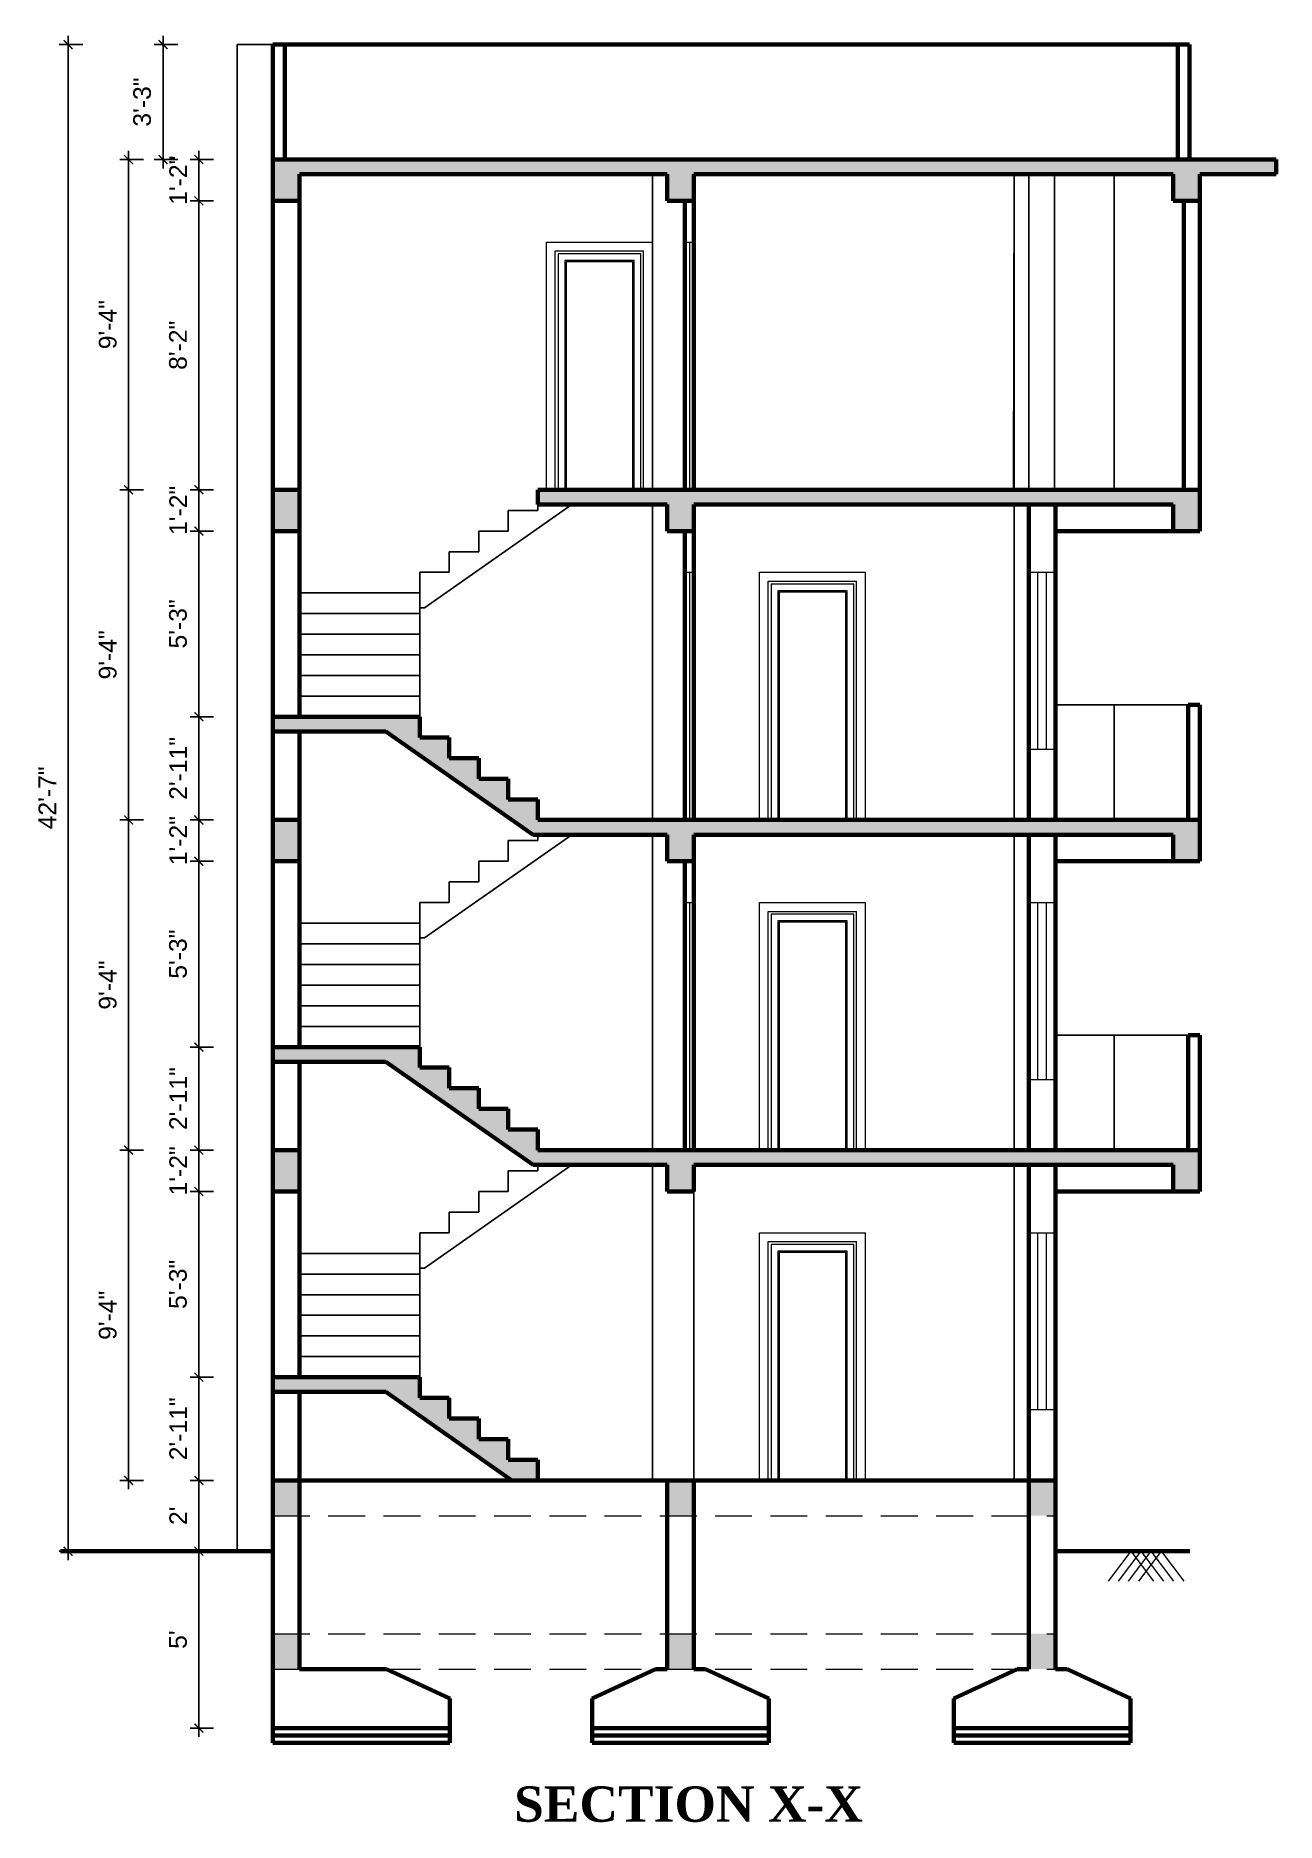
# Model space of a CAD drawing. Header units: inches. Extents: x -4737 to 13205, y 2479 to 13285.
# Drawn here: x -1145 to -724, y 9768 to 10374 of the extents above; entities that cross this region are included whole.
import ezdxf

# ---------------------------------------------------------------- set-up
doc = ezdxf.new("R2010")
doc.units = ezdxf.units.IN
doc.header["$MEASUREMENT"] = 0
doc.linetypes.add('HIDDEN2', pattern=[0.1875, 0.125, -0.0625])
for name, color, linetype, lineweight in [('ns_DIMS', 1, 'Continuous', 0), ('ns_HATCH', 40, 'Continuous', 0), ('ns_TEXT', 7, 'Continuous', 13), ('ns_WALL', 21, 'Continuous', 60), ('ns_WINDOW', 151, 'Continuous', 15), ('ns_XTHIN', 41, 'Continuous', 0)]:
    doc.layers.add(name, color=color, linetype=linetype, lineweight=lineweight)
doc.styles.add('arial 1000', font='arial.ttf')
doc.styles.get("Standard").update_dxf_attribs({"font": 'arial.ttf'})
doc.dimstyles.new("1-8'", dxfattribs={"dimtxt": 6, "dimasz": 3, "dimexe": 3, "dimexo": 6, "dimgap": 4, "dimtad": 1, "dimdec": 0, "dimzin": 0, "dimdsep": 46, "dimlunit": 4, "dimtxsty": 'arial 1000', "dimblk": 'ARCHTICK', "dimcen": 8, "dimdle": 3, "dimclrt": 7, "dimazin": 0, "dimtfac": 1, "dimtdec": 0, "dimtix": 1, "dimtmove": 2, "dimatfit": 3, "dimfxl": 5, "dimfxlon": 1, "dimarcsym": 0})

msp = doc.modelspace()

# ---------------------------------------------------------------- texts
at = {"layer": 'ns_TEXT', "insert": (-1112.8, 9780.64), "char_height": 14.4, "attachment_point": 1}
msp.add_mtext_dynamic_manual_height_columns('\\pi130.56653;{\\fTimes New Roman|b1|i0|c0|p18;\\H0.83333x;SECTION X-X}', width=376.0257, gutter_width=72, heights=[72.58], dxfattribs=at)

# ---------------------------------------------------------------- blocks, each defined once
blk = doc.blocks.new('_ArchTick')
at = {"color": 0, "const_width": 0.15}
blk.add_lwpolyline([(-0.5, -0.5), (0.5, 0.5)], dxfattribs=at)
blk = doc.blocks.new('*D1431')
at = {"layer": 'Defpoints', "color": 0, "transparency": 16777216}
for p in [(-1089.17, 9860.41), (-1064.02, 9860.41), (-1064.02, 9800.41)]:
    blk.add_point(p, dxfattribs=at)
at = {"layer": 'ns_DIMS', "color": 0, "lineweight": -2, "transparency": 16777216}
for p, q in [((-1084.17, 9860.41), (-1092.17, 9860.41)), ((-1089.17, 9797.41), (-1089.17, 9863.41)), ((-1084.17, 9800.41), (-1092.17, 9800.41))]:
    blk.add_line(p, q, dxfattribs=at)
at = {"layer": 'ns_DIMS', "color": 0, "lineweight": -2, "transparency": 16777216, "xscale": 3, "yscale": 3, "zscale": 3}
for p, rotation in [((-1089.17, 9860.41), 90), ((-1089.17, 9800.41), 270)]:
    blk.add_blockref('_ArchTick', p, dxfattribs=dict(at, rotation=rotation))
at = {"layer": 'ns_DIMS', "color": 7, "transparency": 16777216, "insert": (-1096.22, 9830.41), "char_height": 6, "attachment_point": 5, "rotation": 90, "style": 'arial 1000'}
blk.add_mtext("5'", dxfattribs=at)
blk = doc.blocks.new('*D1432')
at = {"layer": 'Defpoints', "color": 0, "transparency": 16777216}
for p in [(-1089.17, 9884.41), (-1064.02, 9884.41), (-1064.02, 9860.41)]:
    blk.add_point(p, dxfattribs=at)
at = {"layer": 'ns_DIMS', "color": 0, "lineweight": -2, "transparency": 16777216}
for p, q in [((-1084.17, 9884.41), (-1092.17, 9884.41)), ((-1089.17, 9857.41), (-1089.17, 9887.41)), ((-1084.17, 9860.41), (-1092.17, 9860.41))]:
    blk.add_line(p, q, dxfattribs=at)
at = {"layer": 'ns_DIMS', "color": 0, "lineweight": -2, "transparency": 16777216, "xscale": 3, "yscale": 3, "zscale": 3}
for p, rotation in [((-1089.17, 9884.41), 90), ((-1089.17, 9860.41), 270)]:
    blk.add_blockref('_ArchTick', p, dxfattribs=dict(at, rotation=rotation))
at = {"layer": 'ns_DIMS', "color": 7, "transparency": 16777216, "insert": (-1096.18, 9872.41), "char_height": 6, "attachment_point": 5, "rotation": 90, "style": 'arial 1000'}
blk.add_mtext("2'", dxfattribs=at)
blk = doc.blocks.new('*D1433')
at = {"layer": 'Defpoints', "color": 0, "transparency": 16777216}
for p in [(-1089.17, 9919.41), (-1064.02, 9919.41), (-1064.02, 9884.41)]:
    blk.add_point(p, dxfattribs=at)
at = {"layer": 'ns_DIMS', "color": 0, "lineweight": -2, "transparency": 16777216}
for p, q in [((-1084.17, 9919.41), (-1092.17, 9919.41)), ((-1089.17, 9881.41), (-1089.17, 9922.41)), ((-1084.17, 9884.41), (-1092.17, 9884.41))]:
    blk.add_line(p, q, dxfattribs=at)
at = {"layer": 'ns_DIMS', "color": 0, "lineweight": -2, "transparency": 16777216, "xscale": 3, "yscale": 3, "zscale": 3}
for p, rotation in [((-1089.17, 9919.41), 90), ((-1089.17, 9884.41), 270)]:
    blk.add_blockref('_ArchTick', p, dxfattribs=dict(at, rotation=rotation))
at = {"layer": 'ns_DIMS', "color": 7, "transparency": 16777216, "insert": (-1096.18, 9901.91), "char_height": 6, "attachment_point": 5, "rotation": 90, "style": 'arial 1000'}
blk.add_mtext('2\'-11"', dxfattribs=at)
blk = doc.blocks.new('*D1434')
at = {"layer": 'Defpoints', "color": 0, "transparency": 16777216}
for p in [(-1089.17, 9982.41), (-1064.02, 9982.41), (-1064.02, 9919.41)]:
    blk.add_point(p, dxfattribs=at)
at = {"layer": 'ns_DIMS', "color": 0, "lineweight": -2, "transparency": 16777216}
for p, q in [((-1084.17, 9982.41), (-1092.17, 9982.41)), ((-1089.17, 9916.41), (-1089.17, 9985.41)), ((-1084.17, 9919.41), (-1092.17, 9919.41))]:
    blk.add_line(p, q, dxfattribs=at)
at = {"layer": 'ns_DIMS', "color": 0, "lineweight": -2, "transparency": 16777216, "xscale": 3, "yscale": 3, "zscale": 3}
for p, rotation in [((-1089.17, 9982.41), 90), ((-1089.17, 9919.41), 270)]:
    blk.add_blockref('_ArchTick', p, dxfattribs=dict(at, rotation=rotation))
at = {"layer": 'ns_DIMS', "color": 7, "transparency": 16777216, "insert": (-1096.23, 9950.91), "char_height": 6, "attachment_point": 5, "rotation": 90, "style": 'arial 1000'}
blk.add_mtext('5\'-3"', dxfattribs=at)
blk = doc.blocks.new('*D1435')
at = {"layer": 'Defpoints', "color": 0, "transparency": 16777216}
for p in [(-1089.17, 9996.41), (-1064.02, 9996.41), (-1064.02, 9982.41)]:
    blk.add_point(p, dxfattribs=at)
at = {"layer": 'ns_DIMS', "color": 0, "lineweight": -2, "transparency": 16777216}
for p, q in [((-1089.17, 9996.41), (-1089.17, 9999.41)), ((-1084.17, 9996.41), (-1092.17, 9996.41)), ((-1089.17, 9982.41), (-1089.17, 9996.41)), ((-1084.17, 9982.41), (-1092.17, 9982.41)), ((-1089.17, 9982.41), (-1089.17, 9979.41))]:
    blk.add_line(p, q, dxfattribs=at)
at = {"layer": 'ns_DIMS', "color": 0, "lineweight": -2, "transparency": 16777216, "xscale": 3, "yscale": 3, "zscale": 3}
for p, rotation in [((-1089.17, 9996.41), 270), ((-1089.17, 9982.41), 90)]:
    blk.add_blockref('_ArchTick', p, dxfattribs=dict(at, rotation=rotation))
at = {"layer": 'ns_DIMS', "color": 7, "transparency": 16777216, "insert": (-1096.18, 9989.41), "char_height": 6, "attachment_point": 5, "rotation": 90, "style": 'arial 1000'}
blk.add_mtext('1\'-2"', dxfattribs=at)
blk = doc.blocks.new('*D1436')
at = {"layer": 'Defpoints', "color": 0, "transparency": 16777216}
for p in [(-1089.17, 10031.41), (-1064.02, 10031.41), (-1064.02, 9996.41)]:
    blk.add_point(p, dxfattribs=at)
at = {"layer": 'ns_DIMS', "color": 0, "lineweight": -2, "transparency": 16777216}
for p, q in [((-1084.17, 10031.41), (-1092.17, 10031.41)), ((-1089.17, 9993.41), (-1089.17, 10034.41)), ((-1084.17, 9996.41), (-1092.17, 9996.41))]:
    blk.add_line(p, q, dxfattribs=at)
at = {"layer": 'ns_DIMS', "color": 0, "lineweight": -2, "transparency": 16777216, "xscale": 3, "yscale": 3, "zscale": 3}
for p, rotation in [((-1089.17, 10031.41), 90), ((-1089.17, 9996.41), 270)]:
    blk.add_blockref('_ArchTick', p, dxfattribs=dict(at, rotation=rotation))
at = {"layer": 'ns_DIMS', "color": 7, "transparency": 16777216, "insert": (-1096.18, 10013.91), "char_height": 6, "attachment_point": 5, "rotation": 90, "style": 'arial 1000'}
blk.add_mtext('2\'-11"', dxfattribs=at)
blk = doc.blocks.new('*D1437')
at = {"layer": 'Defpoints', "color": 0, "transparency": 16777216}
for p in [(-1089.17, 10094.41), (-1064.02, 10094.41), (-1064.02, 10031.41)]:
    blk.add_point(p, dxfattribs=at)
at = {"layer": 'ns_DIMS', "color": 0, "lineweight": -2, "transparency": 16777216}
for p, q in [((-1089.17, 10028.41), (-1089.17, 10097.41)), ((-1084.17, 10094.41), (-1092.17, 10094.41)), ((-1084.17, 10031.41), (-1092.17, 10031.41))]:
    blk.add_line(p, q, dxfattribs=at)
at = {"layer": 'ns_DIMS', "color": 0, "lineweight": -2, "transparency": 16777216, "xscale": 3, "yscale": 3, "zscale": 3}
for p, rotation in [((-1089.17, 10094.41), 90), ((-1089.17, 10031.41), 270)]:
    blk.add_blockref('_ArchTick', p, dxfattribs=dict(at, rotation=rotation))
at = {"layer": 'ns_DIMS', "color": 7, "transparency": 16777216, "insert": (-1096.23, 10062.91), "char_height": 6, "attachment_point": 5, "rotation": 90, "style": 'arial 1000'}
blk.add_mtext('5\'-3"', dxfattribs=at)
blk = doc.blocks.new('*D1438')
at = {"layer": 'Defpoints', "color": 0, "transparency": 16777216}
for p in [(-1089.17, 10108.41), (-1064.02, 10108.41), (-1064.02, 10094.41)]:
    blk.add_point(p, dxfattribs=at)
at = {"layer": 'ns_DIMS', "color": 0, "lineweight": -2, "transparency": 16777216}
for p, q in [((-1084.17, 10108.41), (-1092.17, 10108.41)), ((-1089.17, 10108.41), (-1089.17, 10111.41)), ((-1089.17, 10094.41), (-1089.17, 10108.41)), ((-1084.17, 10094.41), (-1092.17, 10094.41)), ((-1089.17, 10094.41), (-1089.17, 10091.41))]:
    blk.add_line(p, q, dxfattribs=at)
at = {"layer": 'ns_DIMS', "color": 0, "lineweight": -2, "transparency": 16777216, "xscale": 3, "yscale": 3, "zscale": 3}
for p, rotation in [((-1089.17, 10108.41), 270), ((-1089.17, 10094.41), 90)]:
    blk.add_blockref('_ArchTick', p, dxfattribs=dict(at, rotation=rotation))
at = {"layer": 'ns_DIMS', "color": 7, "transparency": 16777216, "insert": (-1096.18, 10101.41), "char_height": 6, "attachment_point": 5, "rotation": 90, "style": 'arial 1000'}
blk.add_mtext('1\'-2"', dxfattribs=at)
blk = doc.blocks.new('*D1439')
at = {"layer": 'Defpoints', "color": 0, "transparency": 16777216}
for p in [(-1089.17, 10143.41), (-1064.02, 10143.41), (-1064.02, 10108.41)]:
    blk.add_point(p, dxfattribs=at)
at = {"layer": 'ns_DIMS', "color": 0, "lineweight": -2, "transparency": 16777216}
for p, q in [((-1089.17, 10105.41), (-1089.17, 10146.41)), ((-1084.17, 10143.41), (-1092.17, 10143.41)), ((-1084.17, 10108.41), (-1092.17, 10108.41))]:
    blk.add_line(p, q, dxfattribs=at)
at = {"layer": 'ns_DIMS', "color": 0, "lineweight": -2, "transparency": 16777216, "xscale": 3, "yscale": 3, "zscale": 3}
for p, rotation in [((-1089.17, 10143.41), 90), ((-1089.17, 10108.41), 270)]:
    blk.add_blockref('_ArchTick', p, dxfattribs=dict(at, rotation=rotation))
at = {"layer": 'ns_DIMS', "color": 7, "transparency": 16777216, "insert": (-1096.18, 10125.91), "char_height": 6, "attachment_point": 5, "rotation": 90, "style": 'arial 1000'}
blk.add_mtext('2\'-11"', dxfattribs=at)
blk = doc.blocks.new('*D1440')
at = {"layer": 'Defpoints', "color": 0, "transparency": 16777216}
for p in [(-1089.17, 10206.41), (-1064.02, 10206.41), (-1064.02, 10143.41)]:
    blk.add_point(p, dxfattribs=at)
at = {"layer": 'ns_DIMS', "color": 0, "lineweight": -2, "transparency": 16777216}
for p, q in [((-1084.17, 10206.41), (-1092.17, 10206.41)), ((-1089.17, 10140.41), (-1089.17, 10209.41)), ((-1084.17, 10143.41), (-1092.17, 10143.41))]:
    blk.add_line(p, q, dxfattribs=at)
at = {"layer": 'ns_DIMS', "color": 0, "lineweight": -2, "transparency": 16777216, "xscale": 3, "yscale": 3, "zscale": 3}
for p, rotation in [((-1089.17, 10206.41), 90), ((-1089.17, 10143.41), 270)]:
    blk.add_blockref('_ArchTick', p, dxfattribs=dict(at, rotation=rotation))
at = {"layer": 'ns_DIMS', "color": 7, "transparency": 16777216, "insert": (-1096.23, 10174.91), "char_height": 6, "attachment_point": 5, "rotation": 90, "style": 'arial 1000'}
blk.add_mtext('5\'-3"', dxfattribs=at)
blk = doc.blocks.new('*D1441')
at = {"layer": 'Defpoints', "color": 0, "transparency": 16777216}
for p in [(-1089.17, 10220.41), (-1064.02, 10220.41), (-1064.02, 10206.41)]:
    blk.add_point(p, dxfattribs=at)
at = {"layer": 'ns_DIMS', "color": 0, "lineweight": -2, "transparency": 16777216}
for p, q in [((-1089.17, 10220.41), (-1089.17, 10223.41)), ((-1084.17, 10220.41), (-1092.17, 10220.41)), ((-1089.17, 10206.41), (-1089.17, 10220.41)), ((-1084.17, 10206.41), (-1092.17, 10206.41)), ((-1089.17, 10206.41), (-1089.17, 10203.41))]:
    blk.add_line(p, q, dxfattribs=at)
at = {"layer": 'ns_DIMS', "color": 0, "lineweight": -2, "transparency": 16777216, "xscale": 3, "yscale": 3, "zscale": 3}
for p, rotation in [((-1089.17, 10220.41), 270), ((-1089.17, 10206.41), 90)]:
    blk.add_blockref('_ArchTick', p, dxfattribs=dict(at, rotation=rotation))
at = {"layer": 'ns_DIMS', "color": 7, "transparency": 16777216, "insert": (-1096.18, 10213.41), "char_height": 6, "attachment_point": 5, "rotation": 90, "style": 'arial 1000'}
blk.add_mtext('1\'-2"', dxfattribs=at)
blk = doc.blocks.new('*D1442')
at = {"layer": 'Defpoints', "color": 0, "transparency": 16777216}
for p in [(-1089.17, 10318.41), (-1064.02, 10318.41), (-1064.02, 10220.41)]:
    blk.add_point(p, dxfattribs=at)
at = {"layer": 'ns_DIMS', "color": 0, "lineweight": -2, "transparency": 16777216}
for p, q in [((-1089.17, 10217.41), (-1089.17, 10321.41)), ((-1084.17, 10318.41), (-1092.17, 10318.41)), ((-1084.17, 10220.41), (-1092.17, 10220.41))]:
    blk.add_line(p, q, dxfattribs=at)
at = {"layer": 'ns_DIMS', "color": 0, "lineweight": -2, "transparency": 16777216, "xscale": 3, "yscale": 3, "zscale": 3}
for p, rotation in [((-1089.17, 10318.41), 90), ((-1089.17, 10220.41), 270)]:
    blk.add_blockref('_ArchTick', p, dxfattribs=dict(at, rotation=rotation))
at = {"layer": 'ns_DIMS', "color": 7, "transparency": 16777216, "insert": (-1096.23, 10269.41), "char_height": 6, "attachment_point": 5, "rotation": 90, "style": 'arial 1000'}
blk.add_mtext('8\'-2"', dxfattribs=at)
blk = doc.blocks.new('*D1443')
at = {"layer": 'Defpoints', "color": 0, "transparency": 16777216}
for p in [(-1089.17, 10332.41), (-1064.02, 10332.41), (-1064.02, 10318.41)]:
    blk.add_point(p, dxfattribs=at)
at = {"layer": 'ns_DIMS', "color": 0, "lineweight": -2, "transparency": 16777216}
for p, q in [((-1084.17, 10332.41), (-1092.17, 10332.41)), ((-1089.17, 10332.41), (-1089.17, 10335.41)), ((-1089.17, 10318.41), (-1089.17, 10332.41)), ((-1084.17, 10318.41), (-1092.17, 10318.41)), ((-1089.17, 10318.41), (-1089.17, 10315.41))]:
    blk.add_line(p, q, dxfattribs=at)
at = {"layer": 'ns_DIMS', "color": 0, "lineweight": -2, "transparency": 16777216, "xscale": 3, "yscale": 3, "zscale": 3}
for p, rotation in [((-1089.17, 10332.41), 270), ((-1089.17, 10318.41), 90)]:
    blk.add_blockref('_ArchTick', p, dxfattribs=dict(at, rotation=rotation))
at = {"layer": 'ns_DIMS', "color": 7, "transparency": 16777216, "insert": (-1096.18, 10325.41), "char_height": 6, "attachment_point": 5, "rotation": 90, "style": 'arial 1000'}
blk.add_mtext('1\'-2"', dxfattribs=at)
blk = doc.blocks.new('*D1444')
at = {"layer": 'Defpoints', "color": 0, "transparency": 16777216}
for p in [(-1101.32, 10371.41), (-1076.17, 10371.41), (-1064.02, 10332.41)]:
    blk.add_point(p, dxfattribs=at)
at = {"layer": 'ns_DIMS', "color": 0, "lineweight": -2, "transparency": 16777216}
for p, q in [((-1101.32, 10329.41), (-1101.32, 10374.41)), ((-1096.32, 10371.41), (-1104.32, 10371.41)), ((-1096.32, 10332.41), (-1104.32, 10332.41))]:
    blk.add_line(p, q, dxfattribs=at)
at = {"layer": 'ns_DIMS', "color": 0, "lineweight": -2, "transparency": 16777216, "xscale": 3, "yscale": 3, "zscale": 3}
for p, rotation in [((-1101.32, 10371.41), 90), ((-1101.32, 10332.41), 270)]:
    blk.add_blockref('_ArchTick', p, dxfattribs=dict(at, rotation=rotation))
at = {"layer": 'ns_DIMS', "color": 7, "transparency": 16777216, "insert": (-1108.39, 10351.91), "char_height": 6, "attachment_point": 5, "rotation": 90, "style": 'arial 1000'}
blk.add_mtext('3\'-3"', dxfattribs=at)
blk = doc.blocks.new('*D1445')
at = {"layer": 'Defpoints', "color": 0, "transparency": 16777216}
for p in [(-1113, 9996.41), (-1064.02, 9996.41), (-1064.02, 9884.41)]:
    blk.add_point(p, dxfattribs=at)
at = {"layer": 'ns_DIMS', "color": 0, "lineweight": -2, "transparency": 16777216}
for p, q in [((-1113, 9881.41), (-1113, 9999.41)), ((-1108, 9996.41), (-1116, 9996.41)), ((-1108, 9884.41), (-1116, 9884.41))]:
    blk.add_line(p, q, dxfattribs=at)
at = {"layer": 'ns_DIMS', "color": 0, "lineweight": -2, "transparency": 16777216, "xscale": 3, "yscale": 3, "zscale": 3}
for p, rotation in [((-1113, 9996.41), 90), ((-1113, 9884.41), 270)]:
    blk.add_blockref('_ArchTick', p, dxfattribs=dict(at, rotation=rotation))
at = {"layer": 'ns_DIMS', "color": 7, "transparency": 16777216, "insert": (-1120.06, 9940.41), "char_height": 6, "attachment_point": 5, "rotation": 90, "style": 'arial 1000'}
blk.add_mtext('9\'-4"', dxfattribs=at)
blk = doc.blocks.new('*D1446')
at = {"layer": 'Defpoints', "color": 0, "transparency": 16777216}
for p in [(-1113, 10108.41), (-1064.02, 10108.41), (-1064.02, 9996.41)]:
    blk.add_point(p, dxfattribs=at)
at = {"layer": 'ns_DIMS', "color": 0, "lineweight": -2, "transparency": 16777216}
for p, q in [((-1108, 10108.41), (-1116, 10108.41)), ((-1113, 9993.41), (-1113, 10111.41)), ((-1108, 9996.41), (-1116, 9996.41))]:
    blk.add_line(p, q, dxfattribs=at)
at = {"layer": 'ns_DIMS', "color": 0, "lineweight": -2, "transparency": 16777216, "xscale": 3, "yscale": 3, "zscale": 3}
for p, rotation in [((-1113, 10108.41), 90), ((-1113, 9996.41), 270)]:
    blk.add_blockref('_ArchTick', p, dxfattribs=dict(at, rotation=rotation))
at = {"layer": 'ns_DIMS', "color": 7, "transparency": 16777216, "insert": (-1120.06, 10052.41), "char_height": 6, "attachment_point": 5, "rotation": 90, "style": 'arial 1000'}
blk.add_mtext('9\'-4"', dxfattribs=at)
blk = doc.blocks.new('*D1447')
at = {"layer": 'Defpoints', "color": 0, "transparency": 16777216}
for p in [(-1113, 10220.41), (-1064.02, 10220.41), (-1064.02, 10108.41)]:
    blk.add_point(p, dxfattribs=at)
at = {"layer": 'ns_DIMS', "color": 0, "lineweight": -2, "transparency": 16777216}
for p, q in [((-1113, 10105.41), (-1113, 10223.41)), ((-1108, 10220.41), (-1116, 10220.41)), ((-1108, 10108.41), (-1116, 10108.41))]:
    blk.add_line(p, q, dxfattribs=at)
at = {"layer": 'ns_DIMS', "color": 0, "lineweight": -2, "transparency": 16777216, "xscale": 3, "yscale": 3, "zscale": 3}
for p, rotation in [((-1113, 10220.41), 90), ((-1113, 10108.41), 270)]:
    blk.add_blockref('_ArchTick', p, dxfattribs=dict(at, rotation=rotation))
at = {"layer": 'ns_DIMS', "color": 7, "transparency": 16777216, "insert": (-1120.06, 10164.41), "char_height": 6, "attachment_point": 5, "rotation": 90, "style": 'arial 1000'}
blk.add_mtext('9\'-4"', dxfattribs=at)
blk = doc.blocks.new('*D1448')
at = {"layer": 'Defpoints', "color": 0, "transparency": 16777216}
for p in [(-1113, 10332.41), (-1064.02, 10332.41), (-1064.02, 10220.41)]:
    blk.add_point(p, dxfattribs=at)
at = {"layer": 'ns_DIMS', "color": 0, "lineweight": -2, "transparency": 16777216}
for p, q in [((-1108, 10332.41), (-1116, 10332.41)), ((-1113, 10217.41), (-1113, 10335.41)), ((-1108, 10220.41), (-1116, 10220.41))]:
    blk.add_line(p, q, dxfattribs=at)
at = {"layer": 'ns_DIMS', "color": 0, "lineweight": -2, "transparency": 16777216, "xscale": 3, "yscale": 3, "zscale": 3}
for p, rotation in [((-1113, 10332.41), 90), ((-1113, 10220.41), 270)]:
    blk.add_blockref('_ArchTick', p, dxfattribs=dict(at, rotation=rotation))
at = {"layer": 'ns_DIMS', "color": 7, "transparency": 16777216, "insert": (-1120.06, 10276.41), "char_height": 6, "attachment_point": 5, "rotation": 90, "style": 'arial 1000'}
blk.add_mtext('9\'-4"', dxfattribs=at)
blk = doc.blocks.new('*D1449')
at = {"layer": 'Defpoints', "color": 0, "transparency": 16777216}
for p in [(-1064.02, 10371.41), (-1133.56, 9860.41), (-1064.02, 9860.41)]:
    blk.add_point(p, dxfattribs=at)
at = {"layer": 'ns_DIMS', "color": 0, "lineweight": -2, "transparency": 16777216}
for p, q in [((-1133.56, 10374.41), (-1133.56, 9857.41)), ((-1128.56, 10371.41), (-1136.56, 10371.41)), ((-1128.56, 9860.41), (-1136.56, 9860.41))]:
    blk.add_line(p, q, dxfattribs=at)
at = {"layer": 'ns_DIMS', "color": 0, "lineweight": -2, "transparency": 16777216, "xscale": 3, "yscale": 3, "zscale": 3}
for p, rotation in [((-1133.56, 10371.41), 90), ((-1133.56, 9860.41), 270)]:
    blk.add_blockref('_ArchTick', p, dxfattribs=dict(at, rotation=rotation))
at = {"layer": 'ns_DIMS', "color": 7, "transparency": 16777216, "insert": (-1140.57, 10115.91), "char_height": 6, "attachment_point": 5, "rotation": 90, "style": 'arial 1000'}
blk.add_mtext('42\'-7"', dxfattribs=at)

# ---------------------------------------------------------------- dimensions: what is measured, and where the dimension line sits
at = {"layer": 'ns_DIMS'}
for base, p1, p2, picture, middle in [((-1133.56, 9860.41), (-1064.02, 10371.41), (-1064.02, 9860.41), '*D1449', (-1140.57, 10115.91)), ((-1101.32, 10371.41), (-1064.02, 10332.41), (-1076.17, 10371.41), '*D1444', (-1108.39, 10351.91)), ((-1113, 10332.41), (-1064.02, 10220.41), (-1064.02, 10332.41), '*D1448', (-1120.06, 10276.41)), ((-1089.17, 10332.41), (-1064.02, 10318.41), (-1064.02, 10332.41), '*D1443', (-1096.18, 10325.41)), ((-1089.17, 10318.41), (-1064.02, 10220.41), (-1064.02, 10318.41), '*D1442', (-1096.23, 10269.41)), ((-1113, 10220.41), (-1064.02, 10108.41), (-1064.02, 10220.41), '*D1447', (-1120.06, 10164.41)), ((-1089.17, 10220.41), (-1064.02, 10206.41), (-1064.02, 10220.41), '*D1441', (-1096.18, 10213.41)), ((-1089.17, 10206.41), (-1064.02, 10143.41), (-1064.02, 10206.41), '*D1440', (-1096.23, 10174.91)), ((-1089.17, 10143.41), (-1064.02, 10108.41), (-1064.02, 10143.41), '*D1439', (-1096.18, 10125.91)), ((-1113, 10108.41), (-1064.02, 9996.41), (-1064.02, 10108.41), '*D1446', (-1120.06, 10052.41)), ((-1089.17, 10108.41), (-1064.02, 10094.41), (-1064.02, 10108.41), '*D1438', (-1096.18, 10101.41)), ((-1089.17, 10094.41), (-1064.02, 10031.41), (-1064.02, 10094.41), '*D1437', (-1096.23, 10062.91)), ((-1089.17, 10031.41), (-1064.02, 9996.41), (-1064.02, 10031.41), '*D1436', (-1096.18, 10013.91)), ((-1113, 9996.41), (-1064.02, 9884.41), (-1064.02, 9996.41), '*D1445', (-1120.06, 9940.41)), ((-1089.17, 9996.41), (-1064.02, 9982.41), (-1064.02, 9996.41), '*D1435', (-1096.18, 9989.41)), ((-1089.17, 9982.41), (-1064.02, 9919.41), (-1064.02, 9982.41), '*D1434', (-1096.23, 9950.91)), ((-1089.17, 9919.41), (-1064.02, 9884.41), (-1064.02, 9919.41), '*D1433', (-1096.18, 9901.91)), ((-1089.17, 9884.41), (-1064.02, 9860.41), (-1064.02, 9884.41), '*D1432', (-1096.18, 9872.41)), ((-1089.17, 9860.41), (-1064.02, 9800.41), (-1064.02, 9860.41), '*D1431', (-1096.22, 9830.41))]:
    dim = msp.add_linear_dim(base=base, p1=p1, p2=p2, angle=90, dimstyle="1-8'", dxfattribs=at)
    dim.commit()
    dim.dimension.update_dxf_attribs({"geometry": picture, "text_midpoint": middle})

# ---------------------------------------------------------------- hatches: boundary and pattern name
at = {"layer": 'ns_HATCH'}
h = msp.add_hatch(dxfattribs=at)
h.set_pattern_fill('AR-CONC', color=256)
h.set_pattern_definition([(50, (-25765.0245, 14776.354), (7.1726018, -0.6275213), [0.75, -8.25]), (355, (-25765.0245, 14776.354), (-1.3875133, 7.5219213), [0.6, -6.6]), (100.451444, (-25764.427, 14776.3015), (5.7850885, 6.8944), [0.637402, -7.0114211]), (46.1842, (-25765.0245, 14778.354), (10.6724133, -1.6551928), [1.125, -12.375]), (96.635635, (-25764.135, 14778.216), (9.3466195, 9.741186), [0.9561034, -10.5171376]), (351.184164, (-25765.025, 14778.354), (9.3466195, 9.741186), [0.9, -9.9]), (21, (-25764.0245, 14777.854), (5.9690705, -4.0261889), [0.75, -8.25]), (326, (-25764.0245, 14777.854), (2.4331533, 7.2515005), [0.6, -6.6]), (71.451445, (-25763.527, 14777.518), (8.4022238, 3.2253115), [0.637402, -7.0114211]), (37.5, (-25765.0245, 14776.3538), (0.12159855, 3.32893854), [0, -6.52, 0, -6.7, 0, -6.625]), (7.5, (-25765.0245, 14776.354), (2.63069537, 3.9441171), [0, -3.82, 0, -6.37, 0, -2.525]), (327.5, (-25767.2545, 14776.3538), (5.33822436, -0.22554872), [0, -2.5, 0, -7.8, 0, -10.35]), (317.5, (-25768.2545, 14776.354), (5.8318617, 1.0010498), [0, -3.25, 0, -5.18, 0, -7.35])])
h.paths.add_polyline_path([(-1055.02, 9832.41), (-1064.02, 9832.41), (-1064.02, 9820.41), (-1055.02, 9820.41)])
h.paths.add_polyline_path([(-1055.02, 9884.41), (-1064.02, 9884.41), (-1064.02, 9872.41), (-1055.02, 9872.41)])
h.paths.add_polyline_path([(-921.27, 9884.41), (-930.27, 9884.41), (-930.27, 9872.41), (-921.27, 9872.41)])
h.paths.add_polyline_path([(-921.27, 9832.41), (-930.27, 9832.41), (-930.27, 9820.41), (-921.27, 9820.41)])
h.paths.add_polyline_path([(-798.58, 9832.41), (-807.58, 9832.41), (-807.58, 9820.41), (-798.58, 9820.41)])
h.paths.add_polyline_path([(-798.58, 9884.41), (-807.58, 9884.41), (-807.58, 9872.41), (-798.58, 9872.41)])
h.paths.add_polyline_path([(-1014.22, 9919.41), (-1064.02, 9919.41), (-1064.02, 9914.41), (-1025.79, 9914.41), (-982.94, 9884.41), (-974.22, 9884.41), (-974.22, 9891.41), (-984.22, 9891.41), (-984.22, 9898.41), (-994.22, 9898.41), (-994.22, 9905.41), (-1004.22, 9905.41), (-1004.22, 9912.41), (-1014.22, 9912.41)])
h.paths.add_polyline_path([(-1055.02, 9996.41), (-1064.02, 9996.41), (-1064.02, 9982.41), (-1055.02, 9982.41)], flags=17)
h.paths.add_polyline_path([(-984.22, 10010.41), (-994.22, 10010.41), (-994.22, 10017.41), (-1004.22, 10017.41), (-1004.22, 10024.41), (-1014.22, 10024.41), (-1014.22, 10031.41), (-1064.02, 10031.41), (-1064.02, 10026.41), (-1025.79, 10026.41), (-975.79, 9991.41), (-930.27, 9991.41), (-930.27, 9982.41), (-921.27, 9982.41), (-921.27, 9991.41), (-758.59, 9991.41), (-758.59, 9982.41), (-749.59, 9982.41), (-749.59, 9996.41), (-974.22, 9996.41), (-974.22, 10003.41), (-984.22, 10003.41)])
h.paths.add_polyline_path([(-1055.02, 10108.41), (-1064.02, 10108.41), (-1064.02, 10094.41), (-1055.02, 10094.41)], flags=17)
h.paths.add_polyline_path([(-749.59, 10108.41), (-974.22, 10108.41), (-974.22, 10115.41), (-984.22, 10115.41), (-984.22, 10122.41), (-994.22, 10122.41), (-994.22, 10129.41), (-1004.22, 10129.41), (-1004.22, 10136.41), (-1014.22, 10136.41), (-1014.22, 10143.41), (-1064.02, 10143.41), (-1064.02, 10138.41), (-1025.79, 10138.41), (-975.79, 10103.41), (-930.27, 10103.41), (-930.27, 10094.41), (-921.27, 10094.41), (-921.27, 10103.41), (-758.59, 10103.41), (-758.59, 10094.41), (-749.59, 10094.41)])
h.paths.add_polyline_path([(-1055.02, 10220.41), (-1064.02, 10220.41), (-1064.02, 10206.41), (-1055.02, 10206.41)])
h.paths.add_polyline_path([(-921.27, 10215.41), (-758.59, 10215.41), (-758.59, 10206.41), (-749.59, 10206.41), (-749.59, 10220.41), (-974.22, 10220.41), (-974.22, 10215.41), (-930.27, 10215.41), (-930.27, 10206.41), (-921.27, 10206.41)])
h.paths.add_polyline_path([(-749.59, 10327.41), (-723.66, 10327.41), (-723.66, 10332.41), (-1064.02, 10332.41), (-1064.02, 10318.41), (-1055.02, 10318.41), (-1055.02, 10327.41), (-930.27, 10327.41), (-930.27, 10318.41), (-921.27, 10318.41), (-921.27, 10327.41), (-758.59, 10327.41), (-758.59, 10318.41), (-749.59, 10318.41)])

# ---------------------------------------------------------------- linework, layer by layer
at = {"layer": 'ns_DIMS'}
for p, q in [((-773.05, 9860.41), (-780.73, 9850.19)), ((-769.61, 9860.41), (-777.29, 9850.19)), ((-766.18, 9860.41), (-773.86, 9850.19)), ((-773.05, 9860.41), (-765.36, 9850.19)), ((-762.74, 9860.41), (-770.42, 9850.19)), ((-769.61, 9860.41), (-761.93, 9850.19)), ((-766.18, 9860.41), (-758.49, 9850.19)), ((-762.74, 9860.41), (-755.06, 9850.19))]:
    msp.add_line(p, q, dxfattribs=at)
at = {"layer": 'ns_WALL', "lineweight": 25}
for p, q in [((-1076.17, 10371.41), (-1064.02, 10371.41)), ((-1076.17, 9860.41), (-1076.17, 10371.41)), ((-935.27, 10327.41), (-935.27, 10220.41)), ((-812.58, 10327.41), (-812.85, 10220.41)), ((-812.58, 10327.41), (-812.58, 10220.41)), ((-807.58, 10327.41), (-807.58, 10220.41)), ((-798.85, 10327.41), (-798.85, 10220.41)), ((-778.62, 10327.41), (-778.62, 10220.41)), ((-1012.64, 10180.41), (-962.64, 10215.41)), ((-974.22, 10213.41), (-984.22, 10213.41)), ((-984.22, 10213.41), (-984.22, 10206.41)), ((-974.22, 10213.41), (-974.22, 10215.41)), ((-935.27, 10215.41), (-935.27, 10108.41)), ((-812.58, 10108.41), (-812.58, 10215.41)), ((-994.22, 10206.41), (-994.22, 10199.41)), ((-994.22, 10206.41), (-984.22, 10206.41)), ((-994.22, 10199.41), (-1004.22, 10199.41)), ((-1004.22, 10199.41), (-1004.22, 10192.41)), ((-1004.22, 10192.41), (-1014.22, 10192.41)), ((-1014.22, 10192.41), (-1014.22, 10185.41)), ((-1014.22, 10185.41), (-1055.02, 10185.41)), ((-1014.22, 10143.41), (-1014.22, 10185.41)), ((-1012.64, 10180.41), (-1014.22, 10180.41)), ((-1014.22, 10178.41), (-1055.02, 10178.41)), ((-1014.22, 10171.41), (-1055.02, 10171.41)), ((-1014.22, 10164.41), (-1055.02, 10164.41)), ((-1014.22, 10157.41), (-1055.02, 10157.41)), ((-1014.22, 10150.41), (-1055.02, 10150.41)), ((-798.58, 10147.41), (-753.59, 10147.41)), ((-778.62, 10108.41), (-778.62, 10147.41)), ((-1012.64, 10068.41), (-962.64, 10103.41)), ((-974.22, 10101.41), (-984.22, 10101.41)), ((-984.22, 10101.41), (-984.22, 10094.41)), ((-974.22, 10103.41), (-974.22, 10101.41)), ((-935.27, 10103.41), (-935.27, 9996.41)), ((-812.58, 9996.41), (-812.58, 10103.41)), ((-994.22, 10094.41), (-994.22, 10087.41)), ((-994.22, 10094.41), (-984.22, 10094.41)), ((-994.22, 10087.41), (-1004.22, 10087.41)), ((-1004.22, 10087.41), (-1004.22, 10080.41)), ((-1004.22, 10080.41), (-1014.22, 10080.41)), ((-1014.22, 10080.41), (-1014.22, 10073.41)), ((-1014.22, 10073.41), (-1055.02, 10073.41)), ((-1014.22, 10031.41), (-1014.22, 10073.41)), ((-1014.22, 10066.41), (-1055.02, 10066.41)), ((-1012.64, 10068.41), (-1014.22, 10068.41)), ((-1014.22, 10059.41), (-1055.02, 10059.41)), ((-1014.22, 10052.41), (-1055.02, 10052.41)), ((-1014.22, 10045.41), (-1055.02, 10045.41)), ((-1014.22, 10038.41), (-1055.02, 10038.41)), ((-798.58, 10035.41), (-753.59, 10035.41)), ((-778.62, 9996.41), (-778.62, 10035.41)), ((-1012.64, 9956.41), (-962.64, 9991.41)), ((-974.22, 9989.41), (-984.22, 9989.41)), ((-984.22, 9989.41), (-984.22, 9982.41)), ((-974.22, 9991.41), (-974.22, 9989.41)), ((-935.27, 9991.41), (-935.27, 9884.41)), ((-812.58, 9884.41), (-812.58, 9991.41)), ((-994.22, 9982.41), (-994.22, 9975.41)), ((-994.22, 9982.41), (-984.22, 9982.41)), ((-921.27, 9982.41), (-921.27, 9884.41)), ((-994.22, 9975.41), (-1004.22, 9975.41)), ((-1004.22, 9975.41), (-1004.22, 9968.41)), ((-1004.22, 9968.41), (-1014.22, 9968.41)), ((-1014.22, 9968.41), (-1014.22, 9961.41)), ((-1014.22, 9961.41), (-1055.02, 9961.41)), ((-1014.22, 9919.41), (-1014.22, 9961.41)), ((-1012.64, 9956.41), (-1014.22, 9956.41)), ((-1014.22, 9954.41), (-1055.02, 9954.41)), ((-1014.22, 9947.41), (-1055.02, 9947.41)), ((-1014.22, 9940.41), (-1055.02, 9940.41)), ((-1014.22, 9933.41), (-1055.02, 9933.41)), ((-1014.22, 9926.41), (-1055.02, 9926.41))]:
    msp.add_line(p, q, dxfattribs=at)
at = {"layer": 'ns_WALL'}
for p, q in [((-1064.02, 10371.41), (-798.58, 10371.41)), ((-1064.02, 9884.41), (-1064.02, 10371.41)), ((-1060.02, 10332.41), (-1060.02, 10371.41)), ((-798.58, 10371.41), (-753.11, 10371.41)), ((-757.11, 10332.41), (-757.11, 10371.41)), ((-753.11, 10332.41), (-753.11, 10371.41)), ((-1064.02, 10332.41), (-723.66, 10332.41)), ((-723.66, 10327.41), (-723.66, 10332.41)), ((-1055.02, 10327.41), (-930.27, 10327.41)), ((-1055.02, 10220.41), (-1055.02, 10327.41)), ((-930.27, 10327.41), (-930.27, 10318.41)), ((-921.27, 10327.41), (-758.59, 10327.41)), ((-921.27, 10327.41), (-921.27, 10220.41)), ((-758.59, 10318.41), (-758.59, 10327.41)), ((-749.59, 10327.41), (-723.66, 10327.41)), ((-749.59, 10318.41), (-749.59, 10327.41)), ((-1064.02, 10318.41), (-1055.02, 10318.41)), ((-930.27, 10318.41), (-921.27, 10318.41)), ((-924.27, 10318.41), (-924.27, 10220.41)), ((-758.59, 10318.41), (-749.59, 10318.41)), ((-754.99, 10318.41), (-754.99, 10220.41)), ((-749.59, 10206.41), (-749.59, 10318.41)), ((-1064.02, 10220.41), (-1055.02, 10220.41)), ((-1055.02, 10143.41), (-1055.02, 10220.41)), ((-974.22, 10220.41), (-749.59, 10220.41)), ((-974.22, 10220.41), (-974.22, 10215.41)), ((-974.22, 10215.41), (-930.27, 10215.41)), ((-930.27, 10215.41), (-930.27, 10206.41)), ((-921.27, 10215.41), (-758.59, 10215.41)), ((-921.27, 10215.41), (-921.27, 10108.41)), ((-807.58, 10108.41), (-807.58, 10215.41)), ((-798.58, 10108.41), (-798.58, 10215.41)), ((-758.59, 10215.41), (-758.59, 10206.41)), ((-1064.02, 10206.41), (-1055.02, 10206.41)), ((-930.27, 10206.41), (-921.27, 10206.41)), ((-924.27, 10206.41), (-924.27, 10108.41)), ((-798.58, 10206.41), (-749.59, 10206.41)), ((-753.59, 10147.41), (-749.59, 10147.41)), ((-753.59, 10108.41), (-753.59, 10147.41)), ((-749.59, 10094.41), (-749.59, 10147.41)), ((-1014.22, 10143.41), (-1064.02, 10143.41)), ((-1025.79, 10138.41), (-1064.02, 10138.41)), ((-1055.02, 10108.41), (-1055.02, 10138.41)), ((-1025.79, 10138.41), (-975.79, 10103.41)), ((-1014.22, 10136.41), (-1014.22, 10143.41)), ((-1004.22, 10136.41), (-1014.22, 10136.41)), ((-1004.22, 10129.41), (-1004.22, 10136.41)), ((-994.22, 10129.41), (-1004.22, 10129.41)), ((-994.22, 10122.41), (-994.22, 10129.41)), ((-984.22, 10122.41), (-994.22, 10122.41)), ((-984.22, 10115.41), (-984.22, 10122.41)), ((-974.22, 10115.41), (-984.22, 10115.41)), ((-974.22, 10108.41), (-974.22, 10115.41)), ((-1064.02, 10108.41), (-1055.02, 10108.41)), ((-1055.02, 10031.41), (-1055.02, 10108.41)), ((-974.22, 10108.41), (-749.59, 10108.41)), ((-975.79, 10103.41), (-930.27, 10103.41)), ((-930.27, 10103.41), (-930.27, 10094.41)), ((-921.27, 10103.41), (-758.59, 10103.41)), ((-921.27, 10103.41), (-921.27, 9996.41)), ((-807.58, 9996.41), (-807.58, 10103.41)), ((-798.58, 9996.41), (-798.58, 10103.41)), ((-758.59, 10103.41), (-758.59, 10094.41)), ((-1064.02, 10094.41), (-1055.02, 10094.41)), ((-930.27, 10094.41), (-921.27, 10094.41)), ((-924.27, 10094.41), (-924.27, 9996.41)), ((-798.58, 10094.41), (-749.59, 10094.41)), ((-753.59, 10035.41), (-749.59, 10035.41)), ((-753.59, 9996.41), (-753.59, 10035.41)), ((-749.59, 9982.41), (-749.59, 10035.41)), ((-1014.22, 10031.41), (-1064.02, 10031.41)), ((-1014.22, 10024.41), (-1014.22, 10031.41)), ((-1025.79, 10026.41), (-1064.02, 10026.41)), ((-1055.02, 9919.41), (-1055.02, 10026.41)), ((-1025.79, 10026.41), (-975.79, 9991.41)), ((-1004.22, 10024.41), (-1014.22, 10024.41)), ((-1004.22, 10017.41), (-1004.22, 10024.41)), ((-994.22, 10017.41), (-1004.22, 10017.41)), ((-994.22, 10010.41), (-994.22, 10017.41)), ((-984.22, 10010.41), (-994.22, 10010.41)), ((-984.22, 10003.41), (-984.22, 10010.41)), ((-974.22, 10003.41), (-984.22, 10003.41)), ((-974.22, 9996.41), (-974.22, 10003.41)), ((-1064.02, 9996.41), (-1055.02, 9996.41)), ((-974.22, 9996.41), (-749.59, 9996.41)), ((-975.79, 9991.41), (-930.27, 9991.41)), ((-930.27, 9991.41), (-930.27, 9982.41)), ((-921.27, 9991.41), (-758.59, 9991.41)), ((-921.27, 9991.41), (-921.27, 9982.41)), ((-807.58, 9820.41), (-807.58, 9991.41)), ((-798.58, 9820.41), (-798.58, 9991.41)), ((-758.59, 9991.41), (-758.59, 9982.41)), ((-1064.02, 9982.41), (-1055.02, 9982.41)), ((-930.27, 9982.41), (-921.27, 9982.41)), ((-798.58, 9982.41), (-749.59, 9982.41)), ((-1014.22, 9919.41), (-1064.02, 9919.41)), ((-1014.22, 9912.41), (-1014.22, 9919.41)), ((-1025.79, 9914.41), (-1064.02, 9914.41)), ((-1055.02, 9820.41), (-1055.02, 9914.41)), ((-1025.79, 9914.41), (-982.94, 9884.41)), ((-1004.22, 9912.41), (-1014.22, 9912.41)), ((-1004.22, 9905.41), (-1004.22, 9912.41)), ((-994.22, 9905.41), (-1004.22, 9905.41)), ((-994.22, 9898.41), (-994.22, 9905.41)), ((-984.22, 9898.41), (-994.22, 9898.41)), ((-984.22, 9891.41), (-984.22, 9898.41)), ((-974.22, 9891.41), (-984.22, 9891.41)), ((-974.22, 9884.41), (-974.22, 9891.41)), ((-1064.02, 9884.41), (-798.58, 9884.41)), ((-1064.02, 9884.41), (-1064.02, 9800.41)), ((-930.27, 9884.41), (-930.27, 9820.41)), ((-921.27, 9884.41), (-921.27, 9820.41)), ((-1136.16, 9860.41), (-1064.02, 9860.41)), ((-798.58, 9860.41), (-752.94, 9860.41)), ((-1025.52, 9820.41), (-1055.02, 9820.41)), ((-1025.52, 9820.41), (-1004.02, 9810.41)), ((-934.27, 9820.41), (-955.77, 9810.41)), ((-934.27, 9820.41), (-930.27, 9820.41)), ((-917.27, 9820.41), (-921.27, 9820.41)), ((-917.27, 9820.41), (-895.77, 9810.41)), ((-811.58, 9820.41), (-833.08, 9810.41)), ((-811.58, 9820.41), (-807.58, 9820.41)), ((-794.58, 9820.41), (-798.58, 9820.41)), ((-794.58, 9820.41), (-773.08, 9810.41)), ((-1004.02, 9810.41), (-1004.02, 9795.41)), ((-955.77, 9810.41), (-955.77, 9795.41)), ((-895.77, 9810.41), (-895.77, 9795.41)), ((-833.08, 9810.41), (-833.08, 9795.41)), ((-773.08, 9810.41), (-773.08, 9795.41)), ((-1064.02, 9800.41), (-1004.02, 9800.41)), ((-1064.02, 9795.41), (-1064.02, 9800.41)), ((-1004.02, 9795.41), (-1004.02, 9800.41)), ((-955.77, 9800.41), (-895.77, 9800.41)), ((-955.77, 9795.41), (-955.77, 9800.41)), ((-895.77, 9795.41), (-895.77, 9800.41)), ((-833.08, 9800.41), (-773.08, 9800.41)), ((-833.08, 9795.41), (-833.08, 9800.41)), ((-773.08, 9795.41), (-773.08, 9800.41)), ((-1064.02, 9797.91), (-1004.02, 9797.91)), ((-1064.02, 9795.41), (-1004.02, 9795.41)), ((-955.77, 9797.91), (-895.77, 9797.91)), ((-955.77, 9795.41), (-895.77, 9795.41)), ((-833.08, 9797.91), (-773.08, 9797.91)), ((-833.08, 9795.41), (-773.08, 9795.41))]:
    msp.add_line(p, q, dxfattribs=at)
at = {"layer": 'ns_WINDOW'}
for p, q in [((-971.27, 10220.41), (-971.27, 10304.41)), ((-971.27, 10304.41), (-935.27, 10304.41)), ((-968.27, 10220.41), (-968.27, 10301.41)), ((-968.27, 10301.41), (-938.27, 10301.41)), ((-938.27, 10220.41), (-938.27, 10301.41)), ((-935.27, 10220.41), (-935.27, 10304.41)), ((-924.27, 10304.41), (-921.27, 10304.41)), ((-922.77, 10304.41), (-922.77, 10220.41)), ((-939.27, 10300.41), (-967.27, 10300.41)), ((-967.27, 10300.41), (-967.27, 10220.41)), ((-941.51, 10298.17), (-965.04, 10298.17)), ((-965.04, 10298.17), (-965.04, 10220.41)), ((-965.04, 10296.59), (-965.04, 10274.35)), ((-941.98, 10297.7), (-964.57, 10297.7)), ((-964.57, 10297.7), (-964.57, 10220.41)), ((-941.98, 10220.41), (-941.98, 10297.7)), ((-941.51, 10220.41), (-941.51, 10298.17)), ((-939.27, 10220.41), (-939.27, 10300.41)), ((-924.27, 10192.41), (-921.27, 10192.41)), ((-922.77, 10192.41), (-922.77, 10108.41)), ((-899.02, 10108.41), (-899.02, 10192.41)), ((-899.02, 10192.41), (-863.02, 10192.41)), ((-863.02, 10108.41), (-863.02, 10192.41)), ((-807.58, 10192.41), (-798.58, 10192.41)), ((-804.58, 10132.41), (-804.58, 10192.41)), ((-801.58, 10132.41), (-801.58, 10192.41)), ((-896.02, 10108.41), (-896.02, 10189.41)), ((-896.02, 10189.41), (-866.02, 10189.41)), ((-867.02, 10188.41), (-895.02, 10188.41)), ((-895.02, 10188.41), (-895.02, 10108.41)), ((-869.25, 10186.17), (-892.78, 10186.17)), ((-892.78, 10186.17), (-892.78, 10108.41)), ((-869.25, 10108.41), (-869.25, 10186.17)), ((-867.02, 10108.41), (-867.02, 10188.41)), ((-866.02, 10108.41), (-866.02, 10189.41)), ((-892.78, 10184.59), (-892.78, 10162.35)), ((-869.72, 10185.7), (-892.31, 10185.7)), ((-892.31, 10185.7), (-892.31, 10108.41)), ((-869.72, 10108.41), (-869.72, 10185.7)), ((-807.58, 10132.41), (-798.58, 10132.41)), ((-924.27, 10080.41), (-921.27, 10080.41)), ((-922.77, 10080.41), (-922.77, 9996.41)), ((-899.02, 9996.41), (-899.02, 10080.41)), ((-899.02, 10080.41), (-863.02, 10080.41)), ((-896.02, 9996.41), (-896.02, 10077.41)), ((-896.02, 10077.41), (-866.02, 10077.41)), ((-866.02, 9996.41), (-866.02, 10077.41)), ((-863.02, 9996.41), (-863.02, 10080.41)), ((-807.58, 10080.41), (-798.58, 10080.41)), ((-804.58, 10020.41), (-804.58, 10080.41)), ((-801.58, 10020.41), (-801.58, 10080.41)), ((-867.02, 10076.41), (-895.02, 10076.41)), ((-895.02, 10076.41), (-895.02, 9996.41)), ((-869.25, 10074.17), (-892.78, 10074.17)), ((-892.78, 10074.17), (-892.78, 9996.41)), ((-892.78, 10072.59), (-892.78, 10050.35)), ((-869.72, 10073.7), (-892.31, 10073.7)), ((-892.31, 10073.7), (-892.31, 9996.41)), ((-869.72, 9996.41), (-869.72, 10073.7)), ((-869.25, 9996.41), (-869.25, 10074.17)), ((-867.02, 9996.41), (-867.02, 10076.41)), ((-807.58, 10020.41), (-798.58, 10020.41)), ((-899.02, 9884.41), (-899.02, 9968.41)), ((-899.02, 9968.41), (-863.02, 9968.41)), ((-863.02, 9884.41), (-863.02, 9968.41)), ((-807.58, 9968.41), (-798.58, 9968.41)), ((-804.58, 9908.41), (-804.58, 9968.41)), ((-801.58, 9908.41), (-801.58, 9968.41)), ((-896.02, 9884.41), (-896.02, 9965.41)), ((-896.02, 9965.41), (-866.02, 9965.41)), ((-867.02, 9964.41), (-895.02, 9964.41)), ((-895.02, 9964.41), (-895.02, 9884.41)), ((-869.25, 9962.17), (-892.78, 9962.17)), ((-892.78, 9962.17), (-892.78, 9884.41)), ((-869.72, 9961.7), (-892.31, 9961.7)), ((-892.31, 9961.7), (-892.31, 9884.41)), ((-869.72, 9884.41), (-869.72, 9961.7)), ((-869.25, 9884.41), (-869.25, 9962.17)), ((-867.02, 9884.41), (-867.02, 9964.41)), ((-866.02, 9884.41), (-866.02, 9965.41)), ((-892.78, 9960.59), (-892.78, 9938.35)), ((-807.58, 9908.41), (-798.58, 9908.41))]:
    msp.add_line(p, q, dxfattribs=at)
at = {"layer": 'ns_XTHIN', "linetype": 'HIDDEN2', "ltscale": 100}
for p, q in [((-1064.02, 9872.41), (-798.58, 9872.41)), ((-1064.02, 9832.41), (-798.58, 9832.41)), ((-1064.02, 9820.41), (-798.58, 9820.41))]:
    msp.add_line(p, q, dxfattribs=at)

msp.set_redraw_order([(e.dxf.handle, doc.entitydb.next_handle()) for e in msp.query("TEXT MTEXT ATTDEF DIMENSION ARC_DIMENSION")])  # texts and dimensions are drawn at this point

doc.saveas('drawing.dxf')
